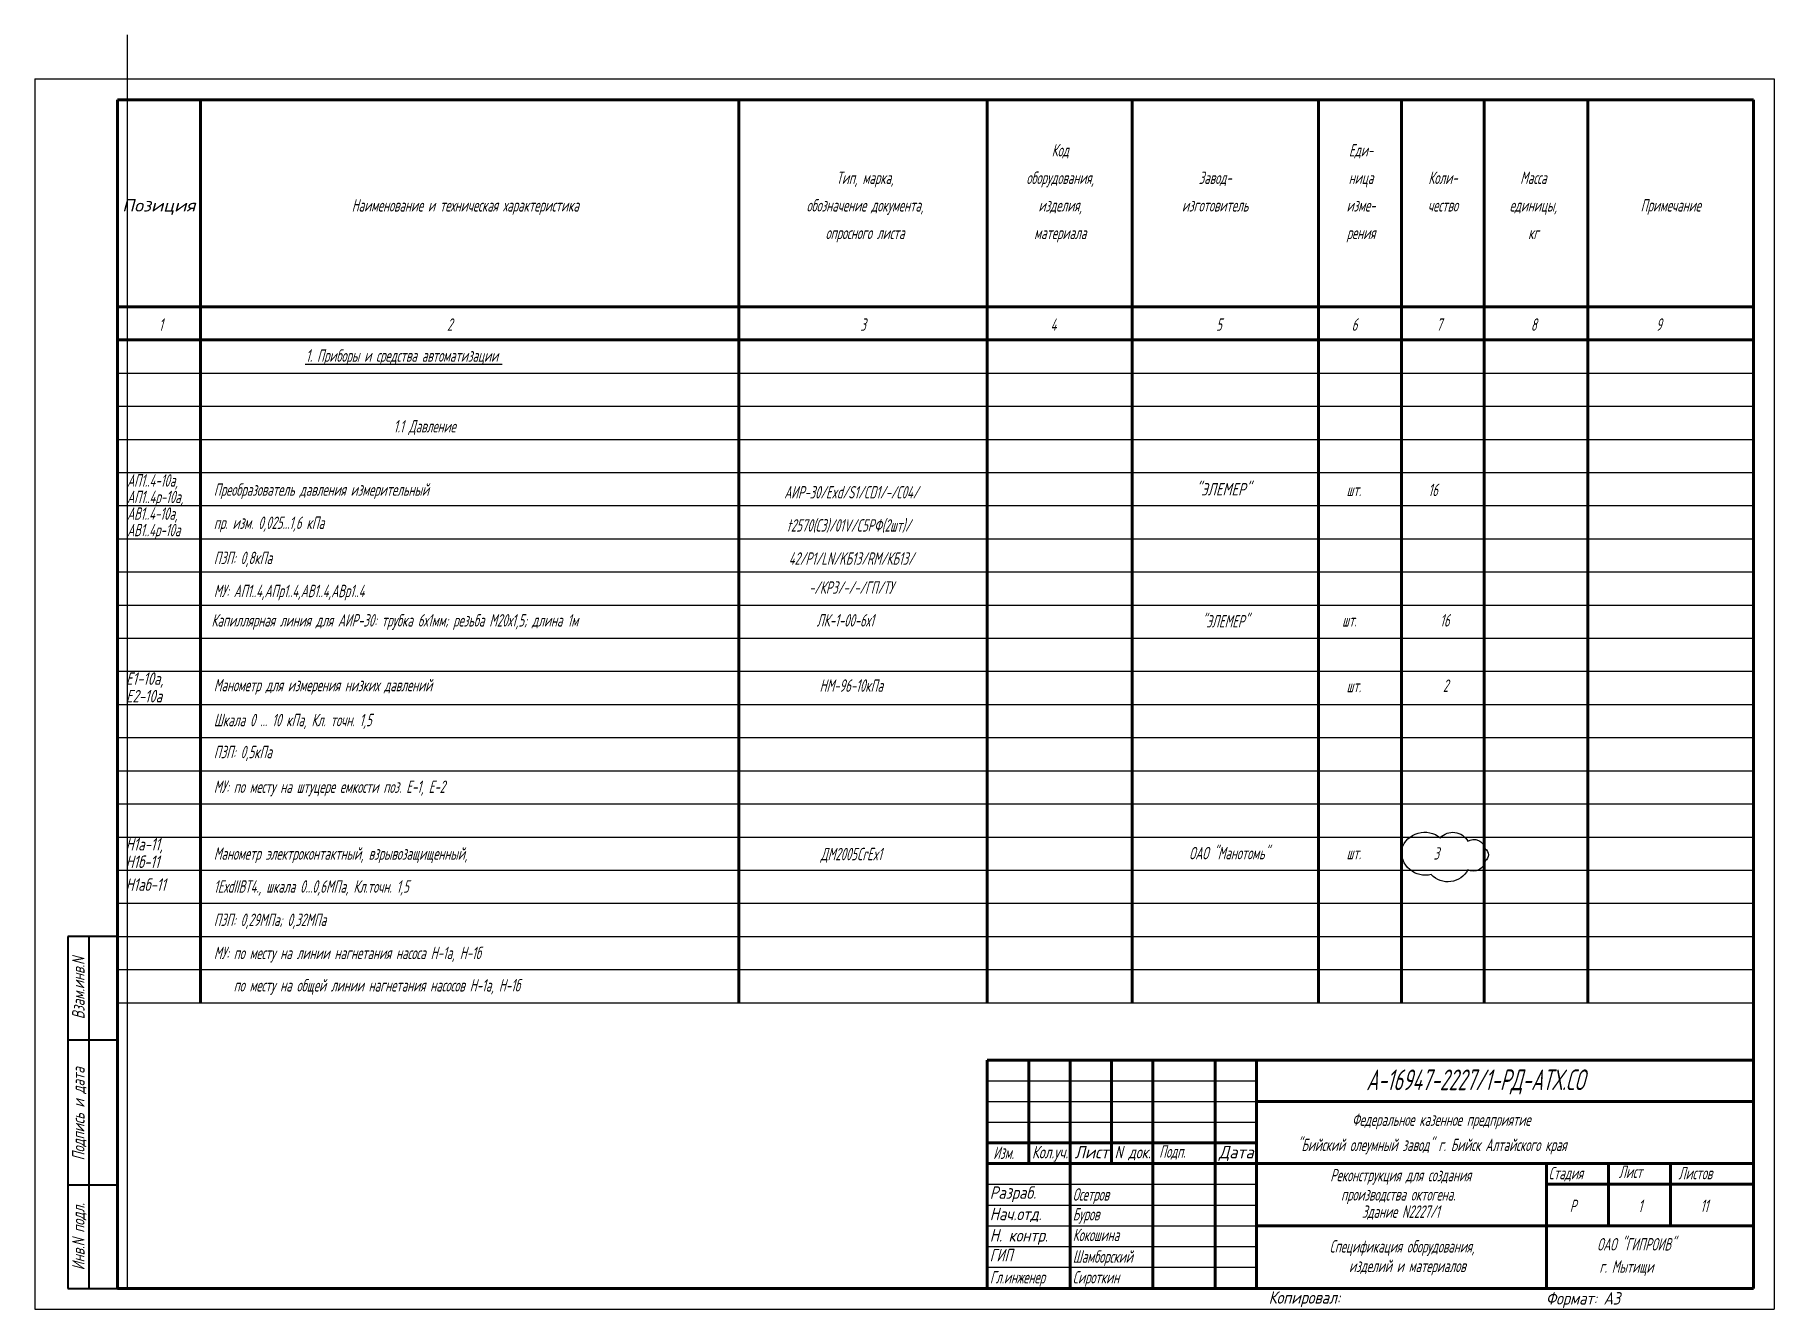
# Model space of a CAD drawing. Header units: millimetres. Extents: x -338 to 6826, y -8218 to 3153.
# Drawn here: x 2036.9 to 2456.9, y 2460 to 2767.7 of the extents above; entities that cross this region are included whole.
import ezdxf
from ezdxf.enums import TextEntityAlignment as Align

# ---------------------------------------------------------------- set-up
doc = ezdxf.new("R2010")
doc.units = ezdxf.units.MM
doc.layers.get('Defpoints').update_dxf_attribs({"color": 251})
for name, color, linetype, lineweight in [('Обводка', 6, 'Continuous', 25), ('Рамка тонкая', 5, 'Continuous', 25), ('Связи', 95, 'Continuous', 25), ('Текст_КИП', 2, 'Continuous', 25), ('Толст.рамка', 7, 'Continuous', 60)]:
    doc.layers.add(name, color=color, linetype=linetype, lineweight=lineweight)
doc.layers.add('ТЕКСТ', color=2, linetype='Continuous')
doc.styles.add('Simplex', font='simplex.shx', dxfattribs={"width": 0.7, "oblique": 15})

msp = doc.modelspace()

# ---------------------------------------------------------------- texts
at = {"color": 2, "style": 'Simplex', "oblique": 15, "width": 0.7}
for s, p in [('Взам.инв.N', (2048.96, 2537.5)), ('Подпись и дата', (2048.96, 2507.15)), ('Инв.N подл.', (2048.96, 2477.5))]:
    msp.add_text(s, height=3, rotation=90, dxfattribs=at).set_placement(p, align=Align.CENTER)
at = {"layer": 'ТЕКСТ', "char_height": 3, "width": 19, "attachment_point": 4, "style": 'Simplex'}
for s, insert in [('{\\W0.8;Разраб.}', (2267.53, 2487.75)), ('{\\W0.8;Нач.отд.}', (2267.53, 2482.75)), ('{\\W0.8;Н. контр.}', (2267.53, 2477.42)), ('ГИП', (2267.53, 2473.06))]:
    msp.add_mtext(s, dxfattribs=dict(at, insert=insert))
at = {"layer": 'Текст_КИП', "style": 'Simplex', "oblique": 15, "width": 0.6}
for s, p in [('Код', (2284.54, 2738.3)), ('Еди-', (2357.16, 2738.3)), ('Тип, марка,', (2237.41, 2731.65)), ('оборудования,', (2284.54, 2731.65)), ('Завод-', (2321.94, 2731.65)), ('Коли-', (2376.94, 2731.65)), ('Масса', (2398.78, 2731.65)), ('ница', (2357.16, 2731.65)), ('Наименование и техническая характеристика', (2140.89, 2725)), ('обозначение документа,', (2237.41, 2725)), ('изделия,', (2284.54, 2725)), ('изготовитель', (2321.94, 2725)), ('изме-', (2357.16, 2725)), ('чество', (2376.94, 2725)), ('единицы,', (2398.78, 2725)), ('Примечание', (2431.94, 2725)), ('опросного листа', (2237.41, 2718.35)), ('материала', (2284.54, 2718.35)), ('рения', (2357.16, 2718.35)), ('кг', (2398.78, 2718.35)), ('Реконструкция для создания', (2366.75, 2490.87)), ('производства октогена. ', (2366.75, 2486.22)), ('Здание N2227/1', (2366.75, 2482.06))]:
    msp.add_text(s, height=3, dxfattribs=at).set_placement(p, align=Align.CENTER)
at = {"layer": 'Текст_КИП', "style": 'Simplex', "oblique": 15}
for s, width, p, p2 in [('Позиция', 0.960052, (2058.03, 2725), (2075.72, 2725)), ('Кол.уч.', 0.603486, (2277.72, 2496.42), (2286.43, 2496.42)), ('Лист', 0.686041, (2288.01, 2496.42), (2296.24, 2496.42)), ('N док.', 0.628372, (2297.67, 2496.42), (2306.37, 2496.42)), ('Дата', 0.652619, (2322.84, 2496.42), (2331.23, 2496.42))]:
    msp.add_text(s, height=3, dxfattribs=dict(at, width=width)).set_placement(p, p2, align=Align.FIT)
at = {"layer": 'Текст_КИП', "style": 'Simplex', "oblique": 15, "width": 0.6}
for s, height, p in [('1', 3, (2066.92, 2696.21)), ('2', 3, (2136.48, 2696.21)), ('3', 3, (2236.26, 2696.21)), ('4', 3, (2282.21, 2696.21)), ('5', 3, (2322.18, 2696.21)), ('6', 3, (2354.92, 2696.21)), ('7', 3, (2375.38, 2696.21)), ('8', 3, (2398.17, 2696.21)), ('9', 3, (2428.39, 2696.21)), ('1.1 Давление', 3, (2123.59, 2671.66)), ('А-16947-2227/1-РД-АТХ.СО', 5, (2358.44, 2512.88)), ('Федеральное казенное предприятие', 3, (2354.99, 2504.26)), ('Изм.', 3, (2268.38, 2496.27)), ('Подп.', 3, (2308.43, 2496.58)), ('"Бийский олеумный завод" г. Бийск Алтайского края ', 3, (2341.71, 2498.18)), ('Стадия', 3, (2402.47, 2491.36)), ('Лист', 3, (2419.41, 2491.68)), ('Листов', 3, (2433.82, 2491.36)), ('Осетров', 3, (2287.57, 2486.2)), ('Р', 3, (2407.58, 2483.45)), ('1', 3, (2424.12, 2483.45)), ('11', 3, (2439.12, 2483.45)), ('Буров', 3, (2287.57, 2481.44)), ('Кокошина', 3, (2287.57, 2476.44)), ('Шамборский', 3, (2287.57, 2471.22)), ('ОАО "ГИПРОИВ"', 3, (2414.19, 2474.17)), ('г. Мытищи', 3, (2414.75, 2468.81)), ('Гл.инженер', 3, (2267.57, 2466.22)), ('Сироткин', 3, (2287.57, 2466.22))]:
    msp.add_text(s, height=height, dxfattribs=at).set_placement(p)
at = {"layer": 'Текст_КИП', "lineweight": -3, "style": 'Simplex', "oblique": 15, "width": 0.6}
msp.add_text('%%U1. Приборы и средства автоматизации ', height=3, dxfattribs=at).set_placement((2102.41, 2688.73))
at = {"layer": 'Текст_КИП', "color": 3, "style": 'Simplex', "oblique": 15}
for s, width, p in [('АП1..4-10а,', 0.6, (2059.23, 2658.58)), ('Преобразователь давления измерительный', 0.6, (2080.18, 2656.37)), ('"ЭЛЕМЕР"', 0.7, (2317.31, 2656.46)), ('АП1..4р-10а,', 0.6, (2059.23, 2654.6)), ('АВ1..4-10а,', 0.6, (2059.23, 2650.58)), ('пр. изм. 0,025...1,6 кПа', 0.6, (2080.18, 2648.37)), ('АВ1..4р-10а', 0.6, (2059.23, 2646.6)), ('Капиллярная линия для АИР-30: трубка 6х1мм; резьба М20х1,5; длина 1м', 0.6, (2079.61, 2624.81)), ('"ЭЛЕМЕР"', 0.6, (2318.72, 2624.59)), ('шт.', 0.6, (2352.61, 2624.81)), ('Н1а-11,', 0.7, (2058.87, 2570.75)), ('Н1б-11', 0.7, (2058.87, 2566.52)), ('Н1аб-11', 0.7, (2058.87, 2561.01)), ('Копировал:', 0.8, (2334.87, 2461.33)), ('Формат: А3', 0.8, (2401.8, 2461.12))]:
    msp.add_text(s, height=3, dxfattribs=dict(at, width=width)).set_placement(p)
at = {"layer": 'Текст_КИП', "color": 3, "lineweight": -3, "style": 'Simplex', "oblique": 15, "width": 0.6}
for s, p in [('АИР-30/Exd/S1/CD1/-/С04/', (2234.08, 2655.73)), ('t2570(С3)/01V/C5РФ(2шт)/ ', (2234.08, 2647.73)), ('42/P1/LN/KБ13/RM/КБ13/', (2234.08, 2639.73)), ('-/КР3/-/-/ГП/ТУ', (2234.08, 2632.73)), ('НМ-96-10кПа', (2234.08, 2609.06)), ('ДМ2005CrEx1', (2234.08, 2568.38)), ('ОАО "Манотомь"', (2325.31, 2568.61))]:
    msp.add_text(s, height=3, dxfattribs=at).set_placement(p, align=Align.CENTER)
at = {"layer": 'Текст_КИП', "color": 3, "lineweight": -3, "style": 'Simplex', "oblique": 15}
for s, width, p in [('16', 0.6, (2373.42, 2656.29)), ('шт.', 0.6, (2353.68, 2656.29)), ('ПЗП: 0,8кПа', 0.6, (2080.18, 2639.89)), ('МУ: АП1..4,АПр1..4,АВ1..4,АВр1..4', 0.6, (2080.18, 2631.9)), ('Е1-10а,', 0.7, (2058.94, 2610.74)), ('Е2-10а', 0.7, (2058.94, 2606.5)), ('Манометр для измерения низких давлений', 0.6, (2080.18, 2609.17)), ('шт.', 0.6, (2353.68, 2608.96)), ('2', 0.6, (2376.94, 2609.04)), ('Шкала 0 ... 10 кПа, Кл. точн. 1,5', 0.6, (2080.18, 2600.74)), ('ПЗП: 0,5кПа', 0.6, (2080.18, 2593.02)), ('МУ: по месту на штуцере емкости поз. Е-1, Е-2', 0.6, (2080.18, 2584.64)), ('Манометр электроконтактный, взрывозащищенный,', 0.6, (2080.18, 2568.51)), ('шт.', 0.6, (2353.68, 2568.62)), ('3', 0.6, (2374.68, 2568.53)), ('1ЕхdIIВТ4., шкала 0...0,6МПа, Кл.точн. 1,5', 0.6, (2080.18, 2560.55)), ('ПЗП: 0,29МПа; 0,32МПа', 0.6, (2080.18, 2552.51)), ('МУ: по месту на линии нагнетания насоса Н-1а, Н-1б', 0.6, (2080.18, 2544.51)), ('    по месту на общей линии нагнетания насосов Н-1а, Н-1б', 0.6, (2080.18, 2536.7))]:
    msp.add_text(s, height=3, dxfattribs=dict(at, width=width)).set_placement(p)
at = {"layer": 'Текст_КИП', "color": 3, "style": 'Simplex', "oblique": 15, "width": 0.6}
msp.add_text('ЛК-1-00-6х1', height=3, dxfattribs=at).set_placement((2232.63, 2624.81), align=Align.CENTER)
msp.add_text('16', height=3, dxfattribs=at).set_placement((2378.55, 2624.81), align=Align.RIGHT)
at = {"layer": 'Текст_КИП', "color": 2, "style": 'Simplex', "oblique": 15, "width": 0.6}
for s, p in [('Спецификация оборудования,', (2367.08, 2473.68)), ('изделий и материалов', (2368.35, 2468.96))]:
    msp.add_text(s, height=3, dxfattribs=at).set_placement(p, align=Align.CENTER)

# ---------------------------------------------------------------- linework, layer by layer
at = {"lineweight": 60}
for p, q in [((2056.94, 2752), (2451.94, 2752)), ((2056.94, 2465), (2056.94, 2752)), ((2076.94, 2752), (2076.94, 2534)), ((2206.94, 2752), (2206.94, 2534)), ((2266.94, 2752), (2266.94, 2534)), ((2301.94, 2752), (2301.94, 2534)), ((2346.94, 2752), (2346.94, 2534)), ((2366.94, 2752), (2366.94, 2534)), ((2386.94, 2752), (2386.94, 2534)), ((2411.94, 2752), (2411.94, 2534)), ((2451.94, 2752), (2451.94, 2465)), ((2056.94, 2702), (2451.94, 2702)), ((2056.94, 2694), (2451.94, 2694)), ((2451.94, 2465), (2451.94, 2520)), ((2451.94, 2465), (2056.94, 2465)), ((2266.94, 2465), (2451.94, 2465))]:
    msp.add_line(p, q, dxfattribs=at)
at = {"color": 7, "lineweight": 40}
for p, q in [((2044.96, 2550), (2044.96, 2465)), ((2056.96, 2550), (2044.96, 2550)), ((2049.96, 2550), (2049.96, 2465)), ((2044.96, 2525), (2056.96, 2525)), ((2044.96, 2490), (2056.96, 2490)), ((2044.96, 2465), (2056.96, 2465))]:
    msp.add_line(p, q, dxfattribs=at)
at = {"layer": 'Defpoints', "color": 33, "ltscale": 0.5}
msp.add_line((2059.23, 2767.67), (2059.23, 2465), dxfattribs=at)
at = {"layer": 'Defpoints', "color": 1}
msp.add_lwpolyline([(2366.97, 2571.16, -0.520567), (2376.34, 2573.82, -0.520567), (2382.94, 2572.99, -0.520567), (2387.16, 2571.16, -0.520567), (2387.16, 2568.22, -0.520567), (2382.94, 2566.11, -0.520567), (2374.13, 2564.92, -0.520567)], format="xyb", close=True, dxfattribs=at)
at = {"layer": 'Обводка', "color": 155}
for p, q in [((2056.94, 2686), (2451.94, 2686)), ((2056.94, 2678), (2451.94, 2678)), ((2056.94, 2670), (2451.94, 2670)), ((2056.94, 2662), (2451.94, 2662)), ((2056.94, 2654), (2451.94, 2654)), ((2056.94, 2646), (2451.94, 2646)), ((2056.94, 2638), (2451.94, 2638)), ((2056.94, 2630), (2451.94, 2630)), ((2056.94, 2622), (2451.94, 2622)), ((2056.94, 2614), (2451.94, 2614)), ((2056.94, 2606), (2451.94, 2606)), ((2056.94, 2598), (2451.94, 2598)), ((2056.94, 2590), (2451.94, 2590)), ((2056.94, 2582), (2451.94, 2582)), ((2056.94, 2574), (2451.94, 2574)), ((2056.94, 2566), (2451.94, 2566)), ((2056.94, 2558), (2451.94, 2558)), ((2056.94, 2550), (2451.94, 2550)), ((2056.94, 2550), (2451.94, 2550)), ((2056.94, 2542), (2451.94, 2542)), ((2056.94, 2542), (2451.94, 2542)), ((2056.94, 2542), (2451.94, 2542)), ((2056.94, 2534), (2451.94, 2534)), ((2266.94, 2515.15), (2331.94, 2515.15)), ((2266.94, 2510.15), (2331.94, 2510.15)), ((2266.94, 2505.15), (2331.94, 2505.15)), ((2266.94, 2490.15), (2331.94, 2490.15)), ((2266.94, 2485.15), (2331.94, 2485.15)), ((2266.94, 2480.15), (2331.94, 2480.15)), ((2266.94, 2475.15), (2331.94, 2475.15)), ((2266.94, 2470.15), (2331.94, 2470.15))]:
    msp.add_line(p, q, dxfattribs=at)
at = {"layer": 'Рамка тонкая'}
for p, q in [((2036.94, 2757), (2456.94, 2757)), ((2036.94, 2757), (2036.94, 2460.03)), ((2456.94, 2757), (2456.94, 2460)), ((2036.94, 2460.03), (2456.94, 2460))]:
    msp.add_line(p, q, dxfattribs=at)
at = {"layer": 'Связи'}
for p, q in [((2451.94, 2465.01), (2451.94, 2520.01)), ((2266.94, 2465.01), (2451.94, 2465.01))]:
    msp.add_line(p, q, dxfattribs=at)
at = {"layer": 'Толст.рамка', "lineweight": 60}
for p, q in [((2266.94, 2520.15), (2451.94, 2520.15)), ((2266.94, 2465.15), (2266.94, 2520.15)), ((2276.94, 2495.15), (2276.94, 2520.15)), ((2286.94, 2465.15), (2286.94, 2520.15)), ((2296.94, 2495.15), (2296.94, 2520.15)), ((2306.94, 2465.15), (2306.94, 2520.15)), ((2321.94, 2465.15), (2321.94, 2520.15)), ((2331.94, 2465.15), (2331.94, 2520.15)), ((2331.94, 2510.15), (2451.94, 2510.15)), ((2266.94, 2500.15), (2331.94, 2500.15)), ((2266.94, 2495.15), (2331.94, 2495.15)), ((2331.94, 2495.15), (2451.94, 2495.15)), ((2401.94, 2495.15), (2401.94, 2465.15)), ((2416.94, 2480.15), (2416.94, 2495.15)), ((2431.94, 2480.15), (2431.94, 2495.15)), ((2401.94, 2490.15), (2451.94, 2490.15)), ((2331.94, 2480.15), (2451.94, 2480.15))]:
    msp.add_line(p, q, dxfattribs=at)

msp.set_redraw_order([(e.dxf.handle, doc.entitydb.next_handle()) for e in msp.query("TEXT MTEXT ATTDEF DIMENSION ARC_DIMENSION")])  # texts and dimensions are drawn at this point

doc.saveas('drawing.dxf')
